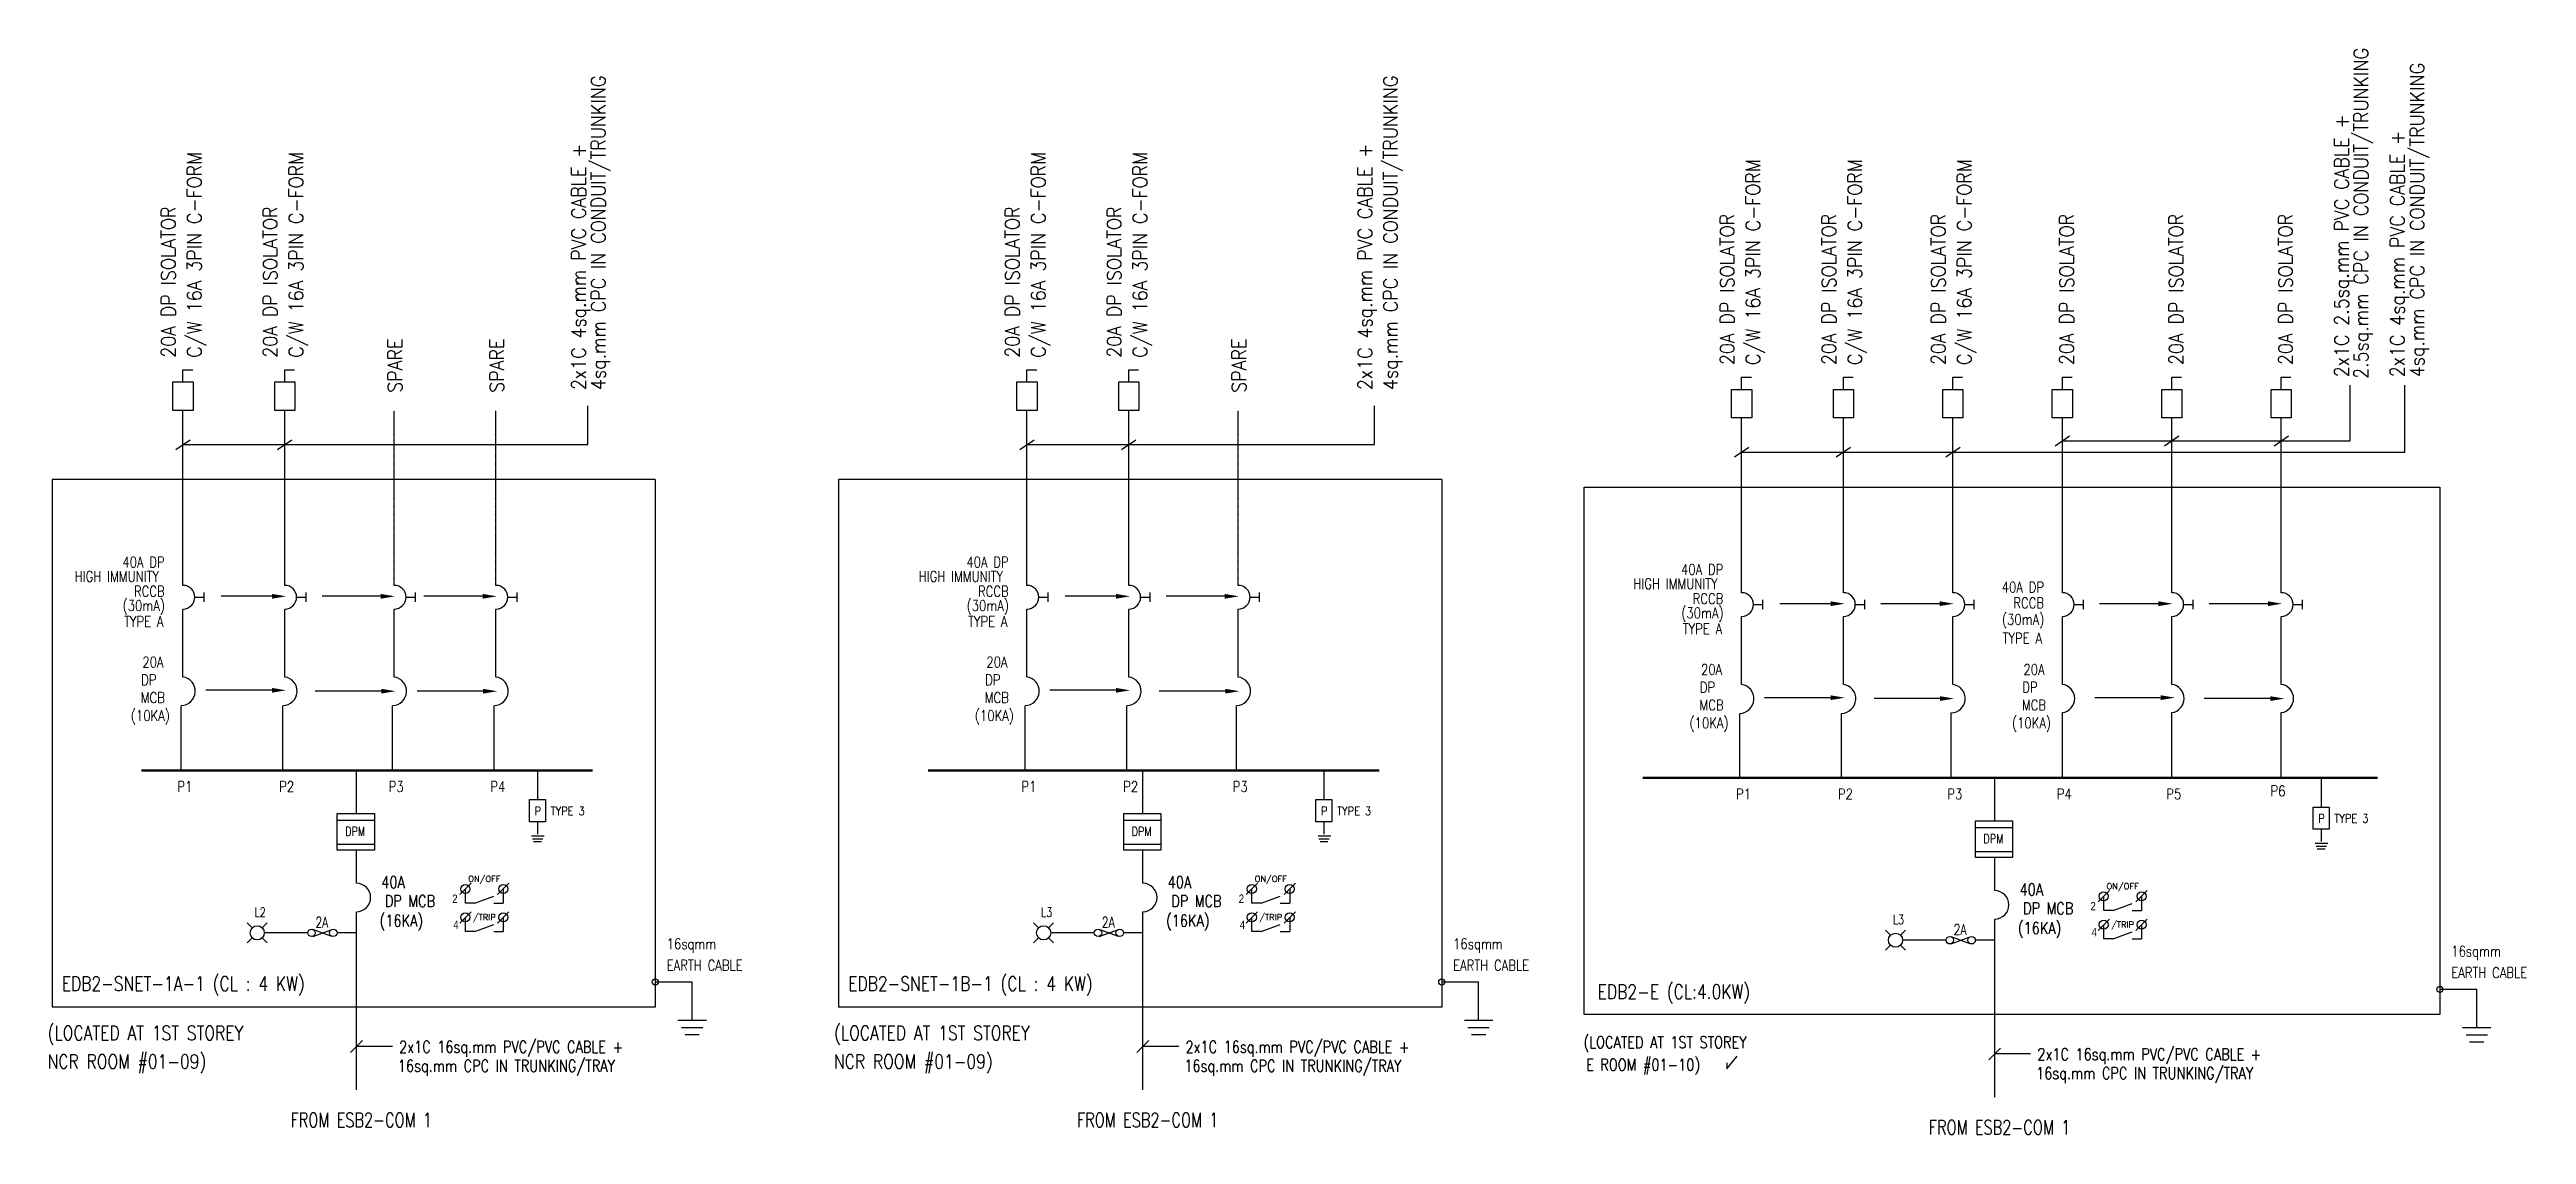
# Model space of a CAD drawing. Header units: millimetres. Extents: x 624049 to 847333, y 256790 to 538574.
# Drawn here: x 732818 to 785162, y 313889 to 336804 of the extents above; entities that cross this region are included whole.
import ezdxf
from ezdxf.enums import TextEntityAlignment as Align

# ---------------------------------------------------------------- set-up
doc = ezdxf.new("R2010")
doc.units = ezdxf.units.MM
doc.header["$LTSCALE"] = 0.01
doc.linetypes.add('DASHED', pattern=[19.05, 12.7, -6.35])
doc.linetypes.add('{ -E- }', pattern=[0])
doc.layers.add('E-_ELEC----_E-', color=3, linetype='Continuous')
doc.styles.add('100', font='romans.shx', dxfattribs={"width": 0.8, "height": 250})
doc.styles.add('A2', font='SIMPLEX.shx', dxfattribs={"width": 0.95, "height": 190})
doc.styles.add('ATT', font='ROMANS.SHX')
doc.styles.add('MONOTXT', font='MONOTXT.SHX')
doc.styles.add('PwNote', font='Romans.shx', dxfattribs={"width": 0.75, "bigfont": 'Special.shx'})
doc.styles.add('ROMANS', font='romans', dxfattribs={"width": 0.75})

msp = doc.modelspace()

# ---------------------------------------------------------------- texts
at = {"ltscale": 1.5, "style": 'A2', "width": 0.9}
for s, p in [('2.5sq.mm CPC IN CONDUIT/TRUNKING', (781817, 329849)), ('4sq.mm CPC IN CONDUIT/TRUNKING', (744567, 329612)), ('4sq.mm CPC IN CONDUIT/TRUNKING', (761307, 329612)), ('4sq.mm CPC IN CONDUIT/TRUNKING', (783003, 329883)), ('2x1C 2.5sq.mm PVC CABLE +', (781405, 329883)), ('2x1C 4sq.mm PVC CABLE +', (782584, 329883)), ('2x1C 4sq.mm PVC CABLE +', (744148, 329612)), ('2x1C 4sq.mm PVC CABLE +', (760767, 329612))]:
    msp.add_text(s, height=300, rotation=90, dxfattribs=at).set_placement(p)
for s, height, rotation, style, width, p in [('C/W 16A 3PIN C-FORM', 300, 90, 'A2', 0.9, (736027, 330296)), ('C/W 16A 3PIN C-FORM', 300, 90, 'A2', 0.9, (738178, 330296)), ('C/W 16A 3PIN C-FORM', 300, 90, 'A2', 0.9, (753863, 330296)), ('C/W 16A 3PIN C-FORM', 300, 90, 'A2', 0.9, (756014, 330296)), ('C/W 16A 3PIN C-FORM', 300, 90, 'A2', 0.9, (768967, 330141)), ('C/W 16A 3PIN C-FORM', 300, 90, 'A2', 0.9, (771118, 330141)), ('C/W 16A 3PIN C-FORM', 300, 90, 'A2', 0.9, (773431, 330141)), ('20A DP ISOLATOR', 300, 90, 'A2', 0.9, (735480, 330296)), ('20A DP ISOLATOR', 300, 90, 'A2', 0.9, (737631, 330296)), ('20A DP ISOLATOR', 300, 90, 'A2', 0.9, (753316, 330296)), ('20A DP ISOLATOR', 300, 90, 'A2', 0.9, (755467, 330296)), ('20A DP ISOLATOR', 300, 90, 'A2', 0.9, (768420, 330141)), ('20A DP ISOLATOR', 300, 90, 'A2', 0.9, (770571, 330141)), ('20A DP ISOLATOR', 300, 90, 'A2', 0.9, (772884, 330141)), ('20A DP ISOLATOR', 300, 90, 'A2', 0.9, (775595, 330141)), ('20A DP ISOLATOR', 300, 90, 'A2', 0.9, (777908, 330141)), ('20A DP ISOLATOR', 300, 90, 'A2', 0.9, (780221, 330141)), ('SPARE', 300, 90, 'A2', 0.9, (740269, 329556)), ('SPARE', 300, 90, 'A2', 0.9, (742420, 329556)), ('SPARE', 300, 90, 'A2', 0.9, (758105, 329556)), ('HIGH IMMUNITY', 225, 360, '100', 0.8, (733349, 325564)), ('40A DP', 225, 360, '100', 0.8, (734358, 325866)), ('HIGH IMMUNITY', 225, 360, '100', 0.8, (751185, 325564)), ('40A DP', 225, 360, '100', 0.8, (752194, 325866)), ('HIGH IMMUNITY', 225, 360, '100', 0.8, (766288, 325409)), ('40A DP', 225, 360, '100', 0.8, (767297, 325710)), ('(30mA)', 225, 360, '100', 0.8, (734363, 324947)), ('RCCB', 225, 360, '100', 0.8, (734603, 325248)), ('(30mA)', 225, 360, '100', 0.8, (752199, 324947)), ('RCCB', 225, 360, '100', 0.8, (752439, 325248)), ('(30mA)', 225, 360, '100', 0.8, (767302, 324791)), ('RCCB', 225, 360, '100', 0.8, (767542, 325093)), ('40A DP', 225, 360, '100', 0.8, (774074, 325336)), ('RCCB', 225, 360, '100', 0.8, (774319, 325004)), ('TYPE A', 225, 360, '100', 0.8, (734394, 324612)), ('TYPE A', 225, 360, '100', 0.8, (752230, 324612)), ('TYPE A', 225, 360, '100', 0.8, (767333, 324456)), ('(30mA)', 225, 360, '100', 0.8, (774079, 324655)), ('TYPE A', 225, 360, '100', 0.8, (774092, 324257)), ('DP', 225, 360, '100', 0.8, (734755, 323378)), ('20A', 225, 360, '100', 0.8, (734778, 323753)), ('DP', 225, 360, '100', 0.8, (752591, 323378)), ('20A', 225, 360, '100', 0.8, (752614, 323753)), ('20A', 225, 360, '100', 0.8, (767717, 323597)), ('20A', 225, 360, '100', 0.8, (774533, 323597)), ('MCB', 225, 360, '100', 0.8, (734746, 323003)), ('MCB', 225, 360, '100', 0.8, (752582, 323003)), ('MCB', 225, 360, '100', 0.8, (767686, 322847)), ('DP', 225, 360, '100', 0.8, (767694, 323222)), ('MCB', 225, 360, '100', 0.8, (774501, 322847)), ('DP', 225, 360, '100', 0.8, (774510, 323222)), ('(10KA)', 225, 360, '100', 0.8, (734536, 322623)), ('(10KA)', 225, 360, '100', 0.8, (752372, 322623)), ('(10KA)', 225, 360, '100', 0.8, (767475, 322467)), ('(10KA)', 225, 360, '100', 0.8, (774291, 322467)), ('P1', 225, 360, '100', 0.8, (735520, 321123)), ('P2', 225, 360, '100', 0.8, (737671, 321123)), ('P3', 225, 360, '100', 0.8, (739984, 321123)), ('P4', 225, 360, '100', 0.8, (742135, 321123)), ('P1', 225, 360, '100', 0.8, (753356, 321123)), ('P2', 225, 360, '100', 0.8, (755507, 321123)), ('P3', 225, 360, '100', 0.8, (757820, 321123)), ('P1', 225, 360, '100', 0.8, (768460, 320967)), ('P2', 225, 360, '100', 0.8, (770611, 320967)), ('P3', 225, 360, '100', 0.8, (772924, 320967)), ('P4', 225, 360, '100', 0.8, (775237, 320967)), ('P5', 225, 360, '100', 0.8, (777550, 320967)), ('P6', 225, 360, '100', 0.8, (779753, 321031)), ('16sqmm', 225, 360, '100', 0.8, (745861, 317803)), ('16sqmm', 225, 360, '100', 0.8, (762480, 317803)), ('16sqmm', 225, 360, '100', 0.8, (783573, 317647)), ('EARTH CABLE', 225, 360, '100', 0.8, (745861, 317349)), ('EARTH CABLE', 225, 360, '100', 0.8, (762480, 317349)), ('EARTH CABLE', 225, 360, '100', 0.8, (783573, 317194)), ('2x1C 16sq.mm PVC/PVC CABLE +', 250, 360, 'PwNote', 0.8, (740205, 315613)), ('2x1C 16sq.mm PVC/PVC CABLE +', 250, 360, 'PwNote', 0.8, (756824, 315613)), ('2x1C 16sq.mm PVC/PVC CABLE +', 250, 360, 'PwNote', 0.8, (774826, 315457)), ('16sq.mm CPC IN TRUNKING/TRAY', 250, 360, 'PwNote', 0.8, (740179, 315213)), ('16sq.mm CPC IN TRUNKING/TRAY', 250, 360, 'PwNote', 0.8, (756798, 315213)), ('16sq.mm CPC IN TRUNKING/TRAY', 250, 360, 'PwNote', 0.8, (774800, 315057))]:
    msp.add_text(s, height=height, rotation=rotation, dxfattribs=dict(style=style, width=width)).set_placement(p)
for s, height, style, width, p in [('DPM', 186.6, '100', 0.8, (739066, 320197)), ('P', 180, 'ROMANS', 0.85, (743069, 320630)), ('TYPE 3', 180, 'ROMANS', 0.85, (743407, 320630)), ('DPM', 186.6, '100', 0.8, (755685, 320197)), ('P', 180, 'ROMANS', 0.85, (759689, 320630)), ('TYPE 3', 180, 'ROMANS', 0.85, (760027, 320630)), ('P', 180, 'ROMANS', 0.85, (780764, 320474)), ('TYPE 3', 180, 'ROMANS', 0.85, (781102, 320474)), ('DPM', 186.6, '100', 0.8, (773687, 320042)), ('L2', 200, 'ROMANS', 0.75, (737151, 318482)), ('L3', 200, 'ROMANS', 0.75, (753770, 318482)), ('L3', 200, 'ROMANS', 0.75, (771772, 318327)), ('FROM ESB2-COM 1', 300, 'PwNote', 0.75, (737911, 314045)), ('FROM ESB2-COM 1', 300, 'PwNote', 0.75, (754530, 314045)), ('FROM ESB2-COM 1', 300, 'PwNote', 0.75, (772532, 313889))]:
    msp.add_text(s, height=height, dxfattribs=dict(style=style, width=width)).set_placement(p)
at = {"style": 'PwNote', "width": 0.8}
for s, p in [('40A', (740078, 319219)), ('40A', (756697, 319219)), ('DP MCB', (740434, 318819)), ('DP MCB', (757054, 318819)), ('40A', (774699, 319063)), ('DP MCB', (775055, 318664)), ('(16KA)', (740252, 318386)), ('(16KA)', (756871, 318386)), ('(16KA)', (774873, 318230))]:
    msp.add_text(s, height=250, dxfattribs=at).set_placement(p, align=Align.MIDDLE)
at = {"style": 'ATT'}
for s, p in [('ON/OFF', (742007, 319286)), ('ON/OFF', (758626, 319286)), ('ON/OFF', (776628, 319131)), ('/TRIP', (742007, 318478)), ('/TRIP', (758626, 318478)), ('/TRIP', (776628, 318323))]:
    msp.add_text(s, height=128, rotation=0, dxfattribs=at).set_placement(p, align=Align.MIDDLE_CENTER)
at = {"style": 'MONOTXT', "width": 0.8}
for s, p in [('2', (741445, 318868)), ('2', (758065, 318868)), ('2', (776066, 318712)), ('4', (741467, 318314)), ('4', (758086, 318314)), ('4', (776088, 318159))]:
    msp.add_text(s, height=176, dxfattribs=at).set_placement(p, align=Align.MIDDLE_RIGHT)
at = {"style": 'ROMANS', "width": 0.75}
for p in [(738572, 318258), (755192, 318258), (773193, 318102)]:
    msp.add_text('2A', height=225, dxfattribs=at).set_placement(p, align=Align.CENTER)
at = {"ltscale": 1.5, "style": 'PwNote', "width": 0.8}
for s, height, p in [('EDB2-SNET-1A-1 (CL : 4 KW)', 300, (733076, 316924)), ('EDB2-SNET-1B-1 (CL : 4 KW)', 300, (749696, 316924)), ('EDB2-E (CL:4.0KW)', 300, (765534, 316753)), ('(LOCATED AT 1ST STOREY', 300, (732777, 315883)), ('(LOCATED AT 1ST STOREY', 300, (749396, 315883)), ('NCR ROOM #01-09)', 300, (732777, 315280)), ('NCR ROOM #01-09)', 300, (749396, 315280)), ('(LOCATED AT 1ST STOREY', 250, (765235, 315711)), ('E ROOM #01-10)', 250, (765290, 315237))]:
    msp.add_text(s, height=height, dxfattribs=at).set_placement(p)

# ---------------------------------------------------------------- blocks, each defined once
blk = doc.blocks.new('20A ISO')
at = {"color": 7}
blk.add_lwpolyline([(1003960, 407593), (1003960, 407853), (1004166, 407853)], dxfattribs=at)
blk.add_lwpolyline([(1003747, 407593), (1004173, 407593), (1004173, 406990), (1003747, 406990)], close=True, dxfattribs=at)

# ---------------------------------------------------------------- linework, layer by layer
for p, q in [((735638, 325487), (735638, 329179)), ((737789, 325487), (737789, 329179)), ((753474, 325487), (753474, 329179)), ((755625, 325487), (755625, 329179)), ((768577, 325332), (768577, 329024)), ((770728, 325332), (770728, 329024)), ((773041, 325332), (773041, 329024)), ((775354, 325332), (775354, 329024)), ((777667, 325332), (777667, 329024)), ((779980, 325332), (779980, 329024)), ((735487, 328354), (735788, 328563)), ((737638, 328354), (737939, 328563)), ((753323, 328354), (753624, 328563)), ((755474, 328354), (755775, 328563)), ((768426, 328198), (768728, 328408)), ((770577, 328198), (770879, 328408)), ((772890, 328198), (773192, 328408)), ((775203, 328435), (775505, 328645)), ((777516, 328435), (777818, 328645)), ((779829, 328435), (780131, 328645)), ((735888, 325237), (736088, 325237)), ((736088, 325137), (736088, 325337)), ((738039, 325237), (738239, 325237)), ((738239, 325137), (738239, 325337)), ((740352, 325237), (740552, 325237)), ((740552, 325137), (740552, 325337)), ((742503, 325237), (742703, 325237)), ((742703, 325137), (742703, 325337)), ((753724, 325237), (753924, 325237)), ((753924, 325137), (753924, 325337)), ((755875, 325237), (756075, 325237)), ((756075, 325137), (756075, 325337)), ((758188, 325237), (758388, 325237)), ((758388, 325137), (758388, 325337)), ((768827, 325082), (769027, 325082)), ((769027, 324982), (769027, 325182)), ((770978, 325082), (771178, 325082)), ((771178, 324982), (771178, 325182)), ((773291, 325082), (773491, 325082)), ((773491, 324982), (773491, 325182)), ((775604, 325082), (775804, 325082)), ((775804, 324982), (775804, 325182)), ((777917, 325082), (778117, 325082)), ((778117, 324982), (778117, 325182)), ((780230, 325082), (780430, 325082)), ((780430, 324982), (780430, 325182)), ((735638, 323550), (735638, 324987)), ((737789, 323550), (737789, 324987)), ((740102, 323550), (740102, 324987)), ((742253, 323550), (742253, 324987)), ((753474, 323550), (753474, 324987)), ((755625, 323550), (755625, 324987)), ((757938, 323550), (757938, 324987)), ((768577, 323395), (768577, 324832)), ((770728, 323395), (770728, 324832)), ((773041, 323395), (773041, 324832)), ((775354, 323395), (775354, 324832)), ((777667, 323395), (777667, 324832)), ((779980, 323395), (779980, 324832)), ((775354, 321420), (775354, 322798)), ((777667, 321420), (777667, 322798)), ((779980, 321420), (779980, 322798)), ((743130, 321576), (743130, 320960)), ((759749, 321576), (759749, 320960)), ((780824, 321420), (780824, 320804)), ((738899, 320525), (739683, 320525)), ((743130, 320493), (743130, 320230)), ((755519, 320525), (756303, 320525)), ((759749, 320493), (759749, 320230)), ((773520, 320370), (774304, 320370)), ((738899, 320020), (739683, 320020)), ((743006, 320194), (743273, 320194)), ((743022, 320131), (743242, 320131)), ((743047, 320077), (743215, 320077)), ((755519, 320020), (756303, 320020)), ((759625, 320194), (759892, 320194)), ((759642, 320131), (759862, 320131)), ((759667, 320077), (759834, 320077)), ((773520, 319864), (774304, 319864)), ((780700, 320038), (780967, 320038)), ((780717, 319975), (780937, 319975)), ((780742, 319921), (780909, 319921)), ((780824, 320337), (780824, 320074)), ((741487, 318954), (741727, 319194)), ((741607, 318774), (741607, 319074)), ((741807, 318774), (742207, 318924)), ((742287, 318954), (742527, 319194)), ((742407, 319074), (742407, 318774)), ((758106, 318954), (758346, 319194)), ((758226, 318774), (758226, 319074)), ((758426, 318774), (758826, 318924)), ((758906, 318954), (759146, 319194)), ((759026, 319074), (759026, 318774)), ((776108, 318799), (776348, 319039)), ((776228, 318619), (776228, 318919)), ((776908, 318799), (777148, 319039)), ((777028, 318919), (777028, 318619)), ((741487, 318354), (741727, 318594)), ((741807, 318774), (741607, 318774)), ((741607, 318174), (741607, 318474)), ((741807, 318174), (742207, 318324)), ((742207, 318774), (742407, 318774)), ((742287, 318354), (742527, 318594)), ((742407, 318474), (742407, 318174)), ((758106, 318354), (758346, 318594)), ((758426, 318774), (758226, 318774)), ((758226, 318174), (758226, 318474)), ((758426, 318174), (758826, 318324)), ((758826, 318774), (759026, 318774)), ((758906, 318354), (759146, 318594)), ((759026, 318474), (759026, 318174)), ((776108, 318199), (776348, 318439)), ((776428, 318619), (776228, 318619)), ((776228, 318019), (776228, 318319)), ((776428, 318619), (776828, 318769)), ((776828, 318619), (777028, 318619)), ((776908, 318199), (777148, 318439)), ((777028, 318319), (777028, 318019)), ((741807, 318174), (741607, 318174)), ((742207, 318174), (742407, 318174)), ((758426, 318174), (758226, 318174)), ((758826, 318174), (759026, 318174)), ((776428, 318019), (776228, 318019)), ((776428, 318019), (776828, 318169)), ((776828, 318019), (777028, 318019)), ((746399, 316301), (746399, 317107)), ((763018, 316301), (763018, 317107)), ((784111, 316145), (784111, 316952)), ((746099, 316301), (746699, 316301)), ((762718, 316301), (763318, 316301)), ((739179, 315620), (739429, 315870)), ((740063, 315745), (739304, 315745)), ((746174, 316151), (746624, 316151)), ((746249, 316001), (746549, 316001)), ((755798, 315620), (756048, 315870)), ((756682, 315745), (755923, 315745)), ((762793, 316151), (763243, 316151)), ((762868, 316001), (763168, 316001)), ((773800, 315464), (774050, 315714)), ((783811, 316145), (784411, 316145)), ((783886, 315995), (784336, 315995)), ((783961, 315845), (784261, 315845)), ((774684, 315589), (773925, 315589))]:
    msp.add_line(p, q)
at = {"linetype": 'DASHED', "ltscale": 10}
for p, q in [((740102, 325487), (740102, 329179)), ((742253, 325487), (742253, 329179)), ((757938, 325487), (757938, 329179))]:
    msp.add_line(p, q, dxfattribs=at)
at = {"linetype": '{ -E- }', "ltscale": 1.5}
for p, q in [((745620, 327719), (732871, 327719)), ((732871, 327719), (732871, 316578)), ((745620, 327719), (745620, 316578)), ((762239, 327719), (749490, 327719)), ((749490, 327719), (749490, 316578)), ((762239, 327719), (762239, 316578)), ((745620, 316578), (732871, 316578)), ((762239, 316578), (749490, 316578))]:
    msp.add_line(p, q, dxfattribs=at)
at = {"linetype": '{ -E- }'}
for p, q in [((737518, 325255), (736447, 325255)), ((739819, 325255), (738576, 325255)), ((741970, 325255), (740727, 325255)), ((755354, 325255), (754283, 325255)), ((757655, 325255), (756412, 325255)), ((770457, 325099), (769386, 325099)), ((772759, 325099), (771515, 325099)), ((777385, 325099), (776141, 325099)), ((779698, 325099), (778454, 325099)), ((737518, 323270), (736122, 323270)), ((739830, 323251), (738434, 323251)), ((741981, 323251), (740585, 323251)), ((755354, 323270), (753958, 323270)), ((757666, 323251), (756270, 323251)), ((770457, 323114), (769061, 323114)), ((772770, 323095), (771374, 323095)), ((777435, 323114), (776039, 323114)), ((779747, 323095), (778351, 323095)), ((735599, 321576), (735599, 322939)), ((737750, 321576), (737750, 322939)), ((740063, 321576), (740063, 322939)), ((742214, 321576), (742214, 322939)), ((753435, 321576), (753435, 322939)), ((755586, 321576), (755586, 322939)), ((757899, 321576), (757899, 322939)), ((768538, 321420), (768538, 322783)), ((770689, 321420), (770689, 322783)), ((773002, 321420), (773002, 322795)), ((739304, 320667), (739304, 321576)), ((755923, 320667), (755923, 321576)), ((773925, 320511), (773925, 321420)), ((739304, 319194), (739304, 319896)), ((755923, 319194), (755923, 319896)), ((773925, 319038), (773925, 319740)), ((739304, 314834), (739304, 318594)), ((755923, 314834), (755923, 318594)), ((773925, 314678), (773925, 318438)), ((746399, 317107), (745620, 317107)), ((763018, 317107), (762239, 317107)), ((784111, 316952), (783332, 316952))]:
    msp.add_line(p, q, dxfattribs=at)
at = {"color": 7}
for p, q in [((737101, 318253), (736995, 318359)), ((737313, 318253), (737419, 318359)), ((753720, 318253), (753614, 318359)), ((753932, 318253), (754038, 318359)), ((737101, 318041), (736995, 317935)), ((737313, 318041), (737419, 317935)), ((738276, 318147), (737357, 318147)), ((738382, 318072), (738788, 318221)), ((738786, 318073), (738384, 318221)), ((739304, 318147), (738894, 318147)), ((753720, 318041), (753614, 317935)), ((753932, 318041), (754038, 317935)), ((754895, 318147), (753976, 318147)), ((755001, 318072), (755407, 318221)), ((755406, 318073), (755003, 318221)), ((755923, 318147), (755513, 318147)), ((771722, 318097), (771616, 318203)), ((771722, 317885), (771616, 317779)), ((771934, 318097), (772040, 318203)), ((771934, 317885), (772040, 317779)), ((772897, 317991), (771978, 317991)), ((773003, 317916), (773409, 318066)), ((773408, 317917), (773005, 318065)), ((773925, 317991), (773515, 317991))]:
    msp.add_line(p, q, dxfattribs=at)
for points in [[(735425, 329782), (735850, 329782), (735850, 329179), (735425, 329179)], [(737576, 329782), (738001, 329782), (738001, 329179), (737576, 329179)], [(753261, 329782), (753686, 329782), (753686, 329179), (753261, 329179)], [(755412, 329782), (755837, 329782), (755837, 329179), (755412, 329179)], [(768364, 329626), (768790, 329626), (768790, 329024), (768364, 329024)], [(770515, 329626), (770941, 329626), (770941, 329024), (770515, 329024)]]:
    msp.add_lwpolyline(points, close=True, dxfattribs=at)
for points in [[(735638, 329782), (735638, 330042), (735844, 330042)], [(737789, 329782), (737789, 330042), (737995, 330042)], [(753474, 329782), (753474, 330042), (753680, 330042)], [(755625, 329782), (755625, 330042), (755831, 330042)], [(768577, 329626), (768577, 329887), (768783, 329887)], [(770728, 329626), (770728, 329887), (770934, 329887)], [(775354, 328540), (781435, 328540), (781435, 329716)]]:
    msp.add_lwpolyline(points, dxfattribs=at)
for points in [[(735638, 328459), (744197, 328459), (744197, 329278)], [(753474, 328459), (760816, 328459), (760816, 329278)], [(768577, 328303), (782589, 328303), (782589, 329716)]]:
    msp.add_lwpolyline(points)
at = {"const_width": 50}
for points in [[(734760, 321576), (744298, 321576)], [(751380, 321576), (760917, 321576)], [(766483, 321420), (782019, 321420)]]:
    msp.add_lwpolyline(points, dxfattribs=at)
for points in [[(742961, 320960), (743299, 320960), (743299, 320493), (742961, 320493)], [(759580, 320960), (759919, 320960), (759919, 320493), (759580, 320493)], [(738899, 320667), (739683, 320667), (739683, 319896), (738899, 319896)], [(755519, 320667), (756303, 320667), (756303, 319896), (755519, 319896)], [(773520, 320511), (774304, 320511), (774304, 319740), (773520, 319740)], [(780655, 320804), (780994, 320804), (780994, 320337), (780655, 320337)]]:
    msp.add_lwpolyline(points, close=True)
for centre, radius in [((741607, 319074), 96), ((742407, 319074), 96), ((758226, 319074), 96), ((759026, 319074), 96), ((776228, 318919), 96), ((777028, 318919), 96), ((741607, 318474), 96), ((742407, 318474), 96), ((758226, 318474), 96), ((759026, 318474), 96), ((776228, 318319), 96), ((777028, 318319), 96), ((745620, 317107), 63.8), ((762239, 317107), 63.8), ((783332, 316952), 63.8)]:
    msp.add_circle(centre, radius)
at = {"color": 7}
for centre, radius in [((737207, 318147), 150), ((753826, 318147), 150), ((738355, 318147), 79.2), ((738815, 318147), 79.2), ((754975, 318147), 79.2), ((755434, 318147), 79.2), ((771828, 317991), 150), ((772976, 317991), 79.2), ((773436, 317991), 79.2)]:
    msp.add_circle(centre, radius, dxfattribs=at)
for centre, radius, start, end in [((735638, 325237), 250, 270, 90), ((737789, 325237), 250, 270, 90), ((740102, 325237), 250, 270, 90), ((742253, 325237), 250, 270, 90), ((753474, 325237), 250, 270, 90), ((755625, 325237), 250, 270, 90), ((757938, 325237), 250, 270, 90), ((768577, 325082), 250, 270, 90), ((770728, 325082), 250, 270, 90), ((773041, 325082), 250, 270, 90), ((775354, 325082), 250, 270, 90), ((777667, 325082), 250, 270, 90), ((779980, 325082), 250, 270, 90), ((735598, 323252), 301, 270.2436, 82.5191), ((737749, 323252), 301, 270.2436, 82.5191), ((740062, 323252), 301, 270.2436, 82.5191), ((742213, 323252), 301, 270.2436, 82.5191), ((753434, 323252), 301, 270.2436, 82.5191), ((755585, 323252), 301, 270.2436, 82.5191), ((757898, 323252), 301, 270.2436, 82.5191), ((768530, 323091), 308, 271.5177, 81.3878), ((770681, 323091), 308, 271.5177, 81.3878), ((773001, 323096), 301, 270.2436, 82.5191), ((775314, 323096), 301, 277.5997, 82.5191), ((777627, 323096), 301, 277.5997, 82.5191), ((779940, 323096), 301, 277.5997, 82.5191), ((739304, 318894), 300, 270, 90), ((755923, 318894), 300, 270, 90), ((773925, 318738), 300, 270, 90)]:
    msp.add_arc(centre, radius, start, end)
for points in [[(737518, 325305), (737818, 325255), (737518, 325205)], [(739819, 325305), (740119, 325255), (739819, 325205)], [(741970, 325305), (742270, 325255), (741970, 325205)], [(755354, 325305), (755654, 325255), (755354, 325205)], [(757655, 325305), (757955, 325255), (757655, 325205)], [(770457, 325149), (770757, 325099), (770457, 325049)], [(772759, 325149), (773059, 325099), (772759, 325049)], [(777385, 325149), (777685, 325099), (777385, 325049)], [(779698, 325149), (779998, 325099), (779698, 325049)], [(737518, 323320), (737818, 323270), (737518, 323220)], [(739830, 323301), (740130, 323251), (739830, 323201)], [(741981, 323301), (742281, 323251), (741981, 323201)], [(755354, 323320), (755654, 323270), (755354, 323220)], [(757666, 323301), (757966, 323251), (757666, 323201)], [(770457, 323164), (770757, 323114), (770457, 323064)], [(772770, 323145), (773070, 323095), (772770, 323045)], [(777435, 323164), (777735, 323114), (777435, 323064)], [(779747, 323145), (780047, 323095), (779747, 323045)]]:
    msp.add_solid(points)
at = {"layer": 'E-_ELEC----_E-', "color": 7}
msp.add_lwpolyline([(765249, 327563), (783332, 327563), (783332, 316423), (765249, 316423)], close=True, dxfattribs=at)
at = {"layer": 'E-_ELEC----_E-', "color": 3}
msp.add_lwpolyline([(768264, 315399), (768264, 315273), (768484, 315543)], dxfattribs=at)

# ---------------------------------------------------------------- block references
at = {"layer": 'E-_ELEC----_E-'}
for p in [(-230919, -77967), (-228606, -77967), (-226293, -77967), (-223980, -77967)]:
    msp.add_blockref('20A ISO', p, dxfattribs=at)

msp.set_redraw_order([(e.dxf.handle, doc.entitydb.next_handle()) for e in msp.query("TEXT MTEXT ATTDEF DIMENSION ARC_DIMENSION")])  # texts and dimensions are drawn at this point

doc.saveas('drawing.dxf')
